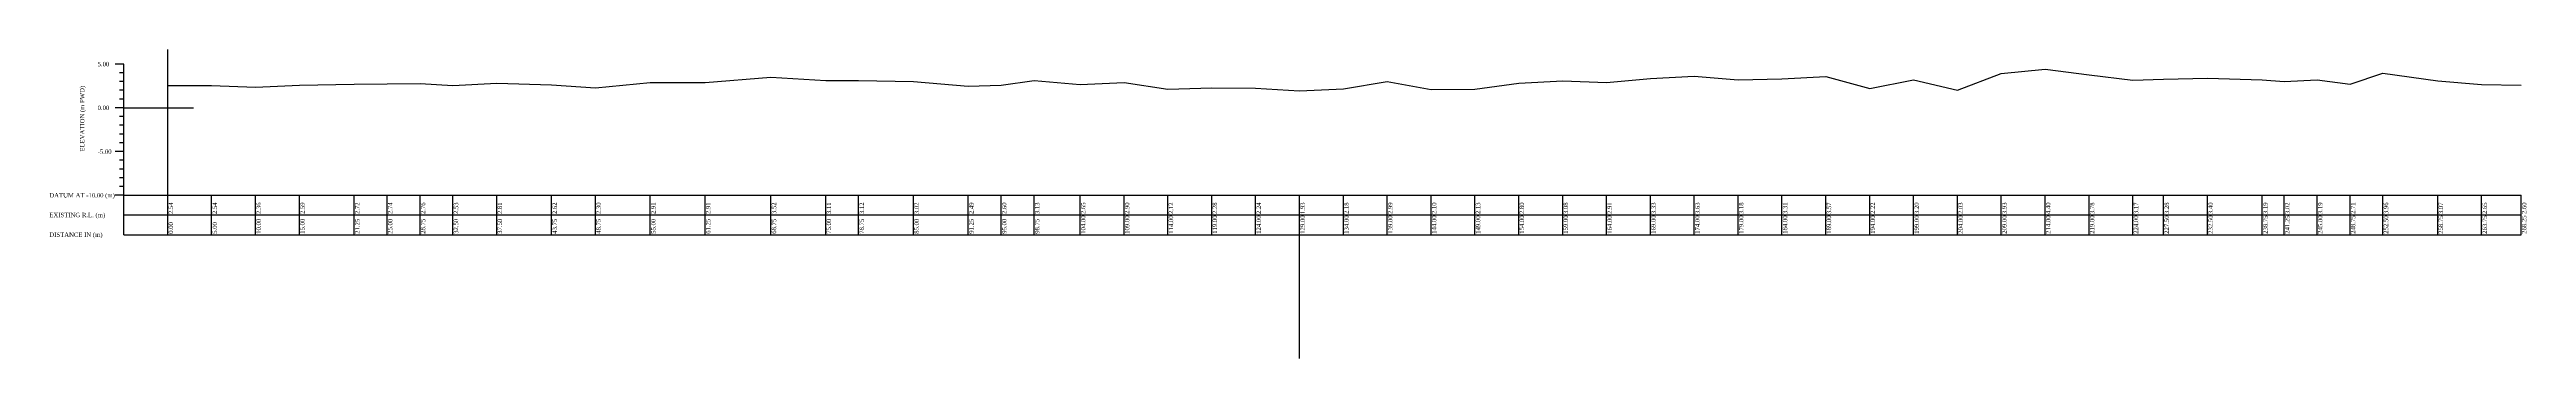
# Model space of a CAD drawing. Header units: metres. Extents: x -148477 to 168932, y -55673 to -2736.
# Drawn here: x -9178 to -8895.7, y -17974.5 to -17939.2 of the extents above; entities that cross this region are included whole.
import ezdxf

# ---------------------------------------------------------------- set-up
doc = ezdxf.new("R2010")
doc.units = ezdxf.units.M
doc.styles.add('liza', font='times.ttf', dxfattribs={"height": 2})

msp = doc.modelspace()

# ---------------------------------------------------------------- linework, layer by layer
at = {"color": 6, "linetype": 'Continuous', "lineweight": -3, "ltscale": 0.5}
for p, q in [((-9164.5468, -17960.3747), (-9164.5468, -17939.201)), ((-9169.5468, -17940.8747), (-9170.5468, -17940.8747)), ((-9169.5468, -17941.8747), (-9170.0468, -17941.8747)), ((-9169.5468, -17960.3747), (-9169.5468, -17940.8747)), ((-9169.5468, -17942.8747), (-9170.0468, -17942.8747)), ((-9169.5468, -17943.8747), (-9170.0468, -17943.8747)), ((-9169.5468, -17944.8747), (-9170.0468, -17944.8747)), ((-9169.5468, -17945.8747), (-9170.5468, -17945.8747)), ((-9169.5468, -17946.8747), (-9170.0468, -17946.8747)), ((-9169.5468, -17947.8747), (-9170.0468, -17947.8747)), ((-9169.5468, -17945.8747), (-9161.6015, -17945.8747)), ((-9169.5468, -17950.8747), (-9170.5468, -17950.8747)), ((-9169.5468, -17948.8747), (-9170.0468, -17948.8747)), ((-9169.5468, -17949.8747), (-9170.0468, -17949.8747)), ((-9169.5468, -17951.8747), (-9170.0468, -17951.8747)), ((-9169.5468, -17952.8747), (-9170.0468, -17952.8747)), ((-9169.5468, -17953.8747), (-9170.0468, -17953.8747)), ((-9169.5468, -17955.8747), (-9170.5468, -17955.8747)), ((-9169.5468, -17954.8747), (-9170.0468, -17954.8747)), ((-9169.5468, -17955.8747), (-8896.2968, -17955.8747)), ((-9159.5468, -17960.3747), (-9159.5468, -17955.8747)), ((-9154.5468, -17960.3747), (-9154.5468, -17955.8747)), ((-9149.5468, -17960.3747), (-9149.5468, -17955.8747)), ((-9143.2968, -17960.3747), (-9143.2968, -17955.8747)), ((-9139.5468, -17960.3747), (-9139.5468, -17955.8747)), ((-9135.7968, -17960.3747), (-9135.7968, -17955.8747)), ((-9132.0468, -17960.3747), (-9132.0468, -17955.8747)), ((-9127.0468, -17960.3747), (-9127.0468, -17955.8747)), ((-9120.7968, -17960.3747), (-9120.7968, -17955.8747)), ((-9115.7968, -17960.3747), (-9115.7968, -17955.8747)), ((-9109.5468, -17960.3747), (-9109.5468, -17955.8747)), ((-9103.2968, -17960.3747), (-9103.2968, -17955.8747)), ((-9095.7968, -17960.3747), (-9095.7968, -17955.8747)), ((-9089.5468, -17960.3747), (-9089.5468, -17955.8747)), ((-9085.7968, -17960.3747), (-9085.7968, -17955.8747)), ((-9079.5468, -17960.3747), (-9079.5468, -17955.8747)), ((-9073.2968, -17960.3747), (-9073.2968, -17955.8747)), ((-9069.5468, -17960.3747), (-9069.5468, -17955.8747)), ((-9065.7968, -17960.3747), (-9065.7968, -17955.8747)), ((-9060.5468, -17960.3747), (-9060.5468, -17955.8747)), ((-9055.5468, -17960.3747), (-9055.5468, -17955.8747)), ((-9050.5468, -17960.3747), (-9050.5468, -17955.8747)), ((-9045.5468, -17960.3747), (-9045.5468, -17955.8747)), ((-9040.5468, -17960.3747), (-9040.5468, -17955.8747)), ((-9035.5468, -17974.536), (-9035.5468, -17955.8747)), ((-9030.5468, -17960.3747), (-9030.5468, -17955.8747)), ((-9025.5468, -17960.3747), (-9025.5468, -17955.8747)), ((-9020.5468, -17960.3747), (-9020.5468, -17955.8747)), ((-9015.5468, -17960.3747), (-9015.5468, -17955.8747)), ((-9010.5468, -17960.3747), (-9010.5468, -17955.8747)), ((-9005.5468, -17960.3747), (-9005.5468, -17955.8747)), ((-9000.5468, -17960.3747), (-9000.5468, -17955.8747)), ((-8995.5468, -17960.3747), (-8995.5468, -17955.8747)), ((-8990.5468, -17960.3747), (-8990.5468, -17955.8747)), ((-8985.5468, -17960.3747), (-8985.5468, -17955.8747)), ((-8980.5468, -17960.3747), (-8980.5468, -17955.8747)), ((-8975.5468, -17960.3747), (-8975.5468, -17955.8747)), ((-8970.5468, -17960.3747), (-8970.5468, -17955.8747)), ((-8965.5468, -17960.3747), (-8965.5468, -17955.8747)), ((-8960.5468, -17960.3747), (-8960.5468, -17955.8747)), ((-8955.5468, -17960.3747), (-8955.5468, -17955.8747)), ((-8950.5468, -17960.3747), (-8950.5468, -17955.8747)), ((-8945.5468, -17960.3747), (-8945.5468, -17955.8747)), ((-8940.5468, -17960.3747), (-8940.5468, -17955.8747)), ((-8937.0468, -17960.3747), (-8937.0468, -17955.8747)), ((-8932.0468, -17960.3747), (-8932.0468, -17955.8747)), ((-8925.7968, -17960.3747), (-8925.7968, -17955.8747)), ((-8923.2968, -17960.3747), (-8923.2968, -17955.8747)), ((-8919.5468, -17960.3747), (-8919.5468, -17955.8747)), ((-8915.7968, -17960.3747), (-8915.7968, -17955.8747)), ((-8912.0468, -17960.3747), (-8912.0468, -17955.8747)), ((-8905.7968, -17960.3747), (-8905.7968, -17955.8747)), ((-8900.7968, -17960.3747), (-8900.7968, -17955.8747)), ((-8896.2968, -17960.3747), (-8896.2968, -17955.8747)), ((-9169.5468, -17958.1247), (-8896.2968, -17958.1247)), ((-9169.5468, -17960.3747), (-8896.2968, -17960.3747))]:
    msp.add_line(p, q, dxfattribs=at)
msp.add_lwpolyline([(-9164.5468, -17943.3347), (-9159.5468, -17943.3347), (-9154.5468, -17943.5147), (-9149.5468, -17943.2847), (-9143.2968, -17943.1547), (-9139.5468, -17943.1347), (-9135.7968, -17943.1147), (-9132.0468, -17943.3447), (-9127.0468, -17943.0647), (-9120.7968, -17943.2547), (-9115.7968, -17943.5747), (-9109.5468, -17942.9647), (-9103.2968, -17942.9647), (-9095.7968, -17942.3547), (-9089.5468, -17942.7647), (-9085.7968, -17942.7547), (-9079.5468, -17942.8547), (-9073.2968, -17943.3847), (-9069.5468, -17943.2747), (-9065.7968, -17942.7447), (-9060.5468, -17943.2247), (-9055.5468, -17942.9747), (-9050.5468, -17943.7547), (-9045.5468, -17943.5947), (-9040.5468, -17943.6347), (-9035.5468, -17943.9447), (-9030.5468, -17943.6947), (-9025.5468, -17942.8847), (-9020.5468, -17943.7747), (-9015.5468, -17943.7447), (-9010.5468, -17943.0747), (-9005.5468, -17942.7947), (-9000.5468, -17942.9647), (-8995.5468, -17942.5447), (-8990.5468, -17942.2447), (-8985.5468, -17942.6947), (-8980.5468, -17942.5647), (-8975.5468, -17942.3047), (-8970.5468, -17943.6547), (-8965.5468, -17942.6747), (-8960.5468, -17943.8447), (-8955.5468, -17941.9447), (-8950.5468, -17941.4747), (-8945.5468, -17942.0947), (-8940.5468, -17942.7047), (-8937.0468, -17942.5947), (-8932.0468, -17942.4747), (-8925.7968, -17942.6847), (-8923.2968, -17942.8547), (-8919.5468, -17942.6847), (-8915.7968, -17943.1647), (-8912.0468, -17941.9147), (-8905.7968, -17942.8047), (-8900.7968, -17943.2247), (-8896.2968, -17943.2747)], dxfattribs=at)

# ---------------------------------------------------------------- texts
at = {"color": 6, "linetype": 'Continuous', "lineweight": -3, "ltscale": 0.5, "char_height": 0.5, "attachment_point": 1, "style": 'liza'}
for s, insert, width in [('5.00', (-9172.5468, -17940.6247), 2), ('0.00', (-9172.5468, -17945.6247), 2), ('-5.00', (-9172.5468, -17950.6247), 2), ('DATUM AT -10.00 (m)', (-9178.0468, -17955.6247), 7.5), ('EXISTING R.L. (m)', (-9178.0468, -17957.8747), 7.5), ('DISTANCE IN (m)', (-9178.0468, -17960.1247), 7.5)]:
    msp.add_mtext(s, dxfattribs=dict(at, insert=insert, width=width))
at = {"color": 6, "linetype": 'Continuous', "lineweight": -3, "ltscale": 0.5, "char_height": 0.5, "attachment_point": 1, "rotation": 90, "style": 'liza'}
for s, insert, width in [('ELEVATION (m PWD)', (-9174.5468, -17950.8747), 10), ('2.54', (-9164.4468, -17958.0247), 2.15), ('2.54', (-9159.4468, -17958.0247), 2.15), ('2.36', (-9154.4468, -17958.0247), 2.15), ('2.59', (-9149.4468, -17958.0247), 2.15), ('2.72', (-9143.1968, -17958.0247), 2.15), ('2.74', (-9139.4468, -17958.0247), 2.15), ('2.76', (-9135.6968, -17958.0247), 2.15), ('2.53', (-9131.9468, -17958.0247), 2.15), ('2.81', (-9126.9468, -17958.0247), 2.15), ('2.62', (-9120.6968, -17958.0247), 2.15), ('2.30', (-9115.6968, -17958.0247), 2.15), ('2.91', (-9109.4468, -17958.0247), 2.15), ('2.91', (-9103.1968, -17958.0247), 2.15), ('3.52', (-9095.6968, -17958.0247), 2.15), ('3.11', (-9089.4468, -17958.0247), 2.15), ('3.12', (-9085.6968, -17958.0247), 2.15), ('3.02', (-9079.4468, -17958.0247), 2.15), ('2.49', (-9073.1968, -17958.0247), 2.15), ('2.60', (-9069.4468, -17958.0247), 2.15), ('3.13', (-9065.6968, -17958.0247), 2.15), ('2.65', (-9060.4468, -17958.0247), 2.15), ('2.90', (-9055.4468, -17958.0247), 2.15), ('2.12', (-9050.4468, -17958.0247), 2.15), ('2.28', (-9045.4468, -17958.0247), 2.15), ('2.24', (-9040.4468, -17958.0247), 2.15), ('1.93', (-9035.4468, -17958.0247), 2.15), ('2.18', (-9030.4468, -17958.0247), 2.15), ('2.99', (-9025.4468, -17958.0247), 2.15), ('2.10', (-9020.4468, -17958.0247), 2.15), ('2.13', (-9015.4468, -17958.0247), 2.15), ('2.80', (-9010.4468, -17958.0247), 2.15), ('3.08', (-9005.4468, -17958.0247), 2.15), ('2.91', (-9000.4468, -17958.0247), 2.15), ('3.33', (-8995.4468, -17958.0247), 2.15), ('3.63', (-8990.4468, -17958.0247), 2.15), ('3.18', (-8985.4468, -17958.0247), 2.15), ('3.31', (-8980.4468, -17958.0247), 2.15), ('3.57', (-8975.4468, -17958.0247), 2.15), ('2.22', (-8970.4468, -17958.0247), 2.15), ('3.20', (-8965.4468, -17958.0247), 2.15), ('2.03', (-8960.4468, -17958.0247), 2.15), ('3.93', (-8955.4468, -17958.0247), 2.15), ('4.40', (-8950.4468, -17958.0247), 2.15), ('3.78', (-8945.4468, -17958.0247), 2.15), ('3.17', (-8940.4468, -17958.0247), 2.15), ('3.28', (-8936.9468, -17958.0247), 2.15), ('3.40', (-8931.9468, -17958.0247), 2.15), ('3.19', (-8925.6968, -17958.0247), 2.15), ('3.02', (-8923.1968, -17958.0247), 2.15), ('3.19', (-8919.4468, -17958.0247), 2.15), ('2.71', (-8915.6968, -17958.0247), 2.15), ('3.96', (-8911.9468, -17958.0247), 2.15), ('3.07', (-8905.6968, -17958.0247), 2.15), ('2.65', (-8900.6968, -17958.0247), 2.15), ('2.60', (-8896.1968, -17958.0247), 2.15), ('0.00', (-9164.4468, -17960.2747), 2.15), ('5.00', (-9159.4468, -17960.2747), 2.15), ('10.00', (-9154.4468, -17960.2747), 2.15), ('15.00', (-9149.4468, -17960.2747), 2.15), ('21.25', (-9143.1968, -17960.2747), 2.15), ('25.00', (-9139.4468, -17960.2747), 2.15), ('28.75', (-9135.6968, -17960.2747), 2.15), ('32.50', (-9131.9468, -17960.2747), 2.15), ('37.50', (-9126.9468, -17960.2747), 2.15), ('43.75', (-9120.6968, -17960.2747), 2.15), ('48.75', (-9115.6968, -17960.2747), 2.15), ('55.00', (-9109.4468, -17960.2747), 2.15), ('61.25', (-9103.1968, -17960.2747), 2.15), ('68.75', (-9095.6968, -17960.2747), 2.15), ('75.00', (-9089.4468, -17960.2747), 2.15), ('78.75', (-9085.6968, -17960.2747), 2.15), ('85.00', (-9079.4468, -17960.2747), 2.15), ('91.25', (-9073.1968, -17960.2747), 2.15), ('95.00', (-9069.4468, -17960.2747), 2.15), ('98.75', (-9065.6968, -17960.2747), 2.15), ('104.00', (-9060.4468, -17960.2747), 2.15), ('109.00', (-9055.4468, -17960.2747), 2.15), ('114.00', (-9050.4468, -17960.2747), 2.15), ('119.00', (-9045.4468, -17960.2747), 2.15), ('124.00', (-9040.4468, -17960.2747), 2.15), ('129.00', (-9035.4468, -17960.2747), 2.15), ('134.00', (-9030.4468, -17960.2747), 2.15), ('139.00', (-9025.4468, -17960.2747), 2.15), ('144.00', (-9020.4468, -17960.2747), 2.15), ('149.00', (-9015.4468, -17960.2747), 2.15), ('154.00', (-9010.4468, -17960.2747), 2.15), ('159.00', (-9005.4468, -17960.2747), 2.15), ('164.00', (-9000.4468, -17960.2747), 2.15), ('169.00', (-8995.4468, -17960.2747), 2.15), ('174.00', (-8990.4468, -17960.2747), 2.15), ('179.00', (-8985.4468, -17960.2747), 2.15), ('184.00', (-8980.4468, -17960.2747), 2.15), ('189.00', (-8975.4468, -17960.2747), 2.15), ('194.00', (-8970.4468, -17960.2747), 2.15), ('199.00', (-8965.4468, -17960.2747), 2.15), ('204.00', (-8960.4468, -17960.2747), 2.15), ('209.00', (-8955.4468, -17960.2747), 2.15), ('214.00', (-8950.4468, -17960.2747), 2.15), ('219.00', (-8945.4468, -17960.2747), 2.15), ('224.00', (-8940.4468, -17960.2747), 2.15), ('227.50', (-8936.9468, -17960.2747), 2.15), ('232.50', (-8931.9468, -17960.2747), 2.15), ('238.75', (-8925.6968, -17960.2747), 2.15), ('241.25', (-8923.1968, -17960.2747), 2.15), ('245.00', (-8919.4468, -17960.2747), 2.15), ('248.75', (-8915.6968, -17960.2747), 2.15), ('252.50', (-8911.9468, -17960.2747), 2.15), ('258.75', (-8905.6968, -17960.2747), 2.15), ('263.75', (-8900.6968, -17960.2747), 2.15), ('268.25', (-8896.1968, -17960.2747), 2.15)]:
    msp.add_mtext(s, dxfattribs=dict(at, insert=insert, width=width))

doc.saveas('drawing.dxf')
